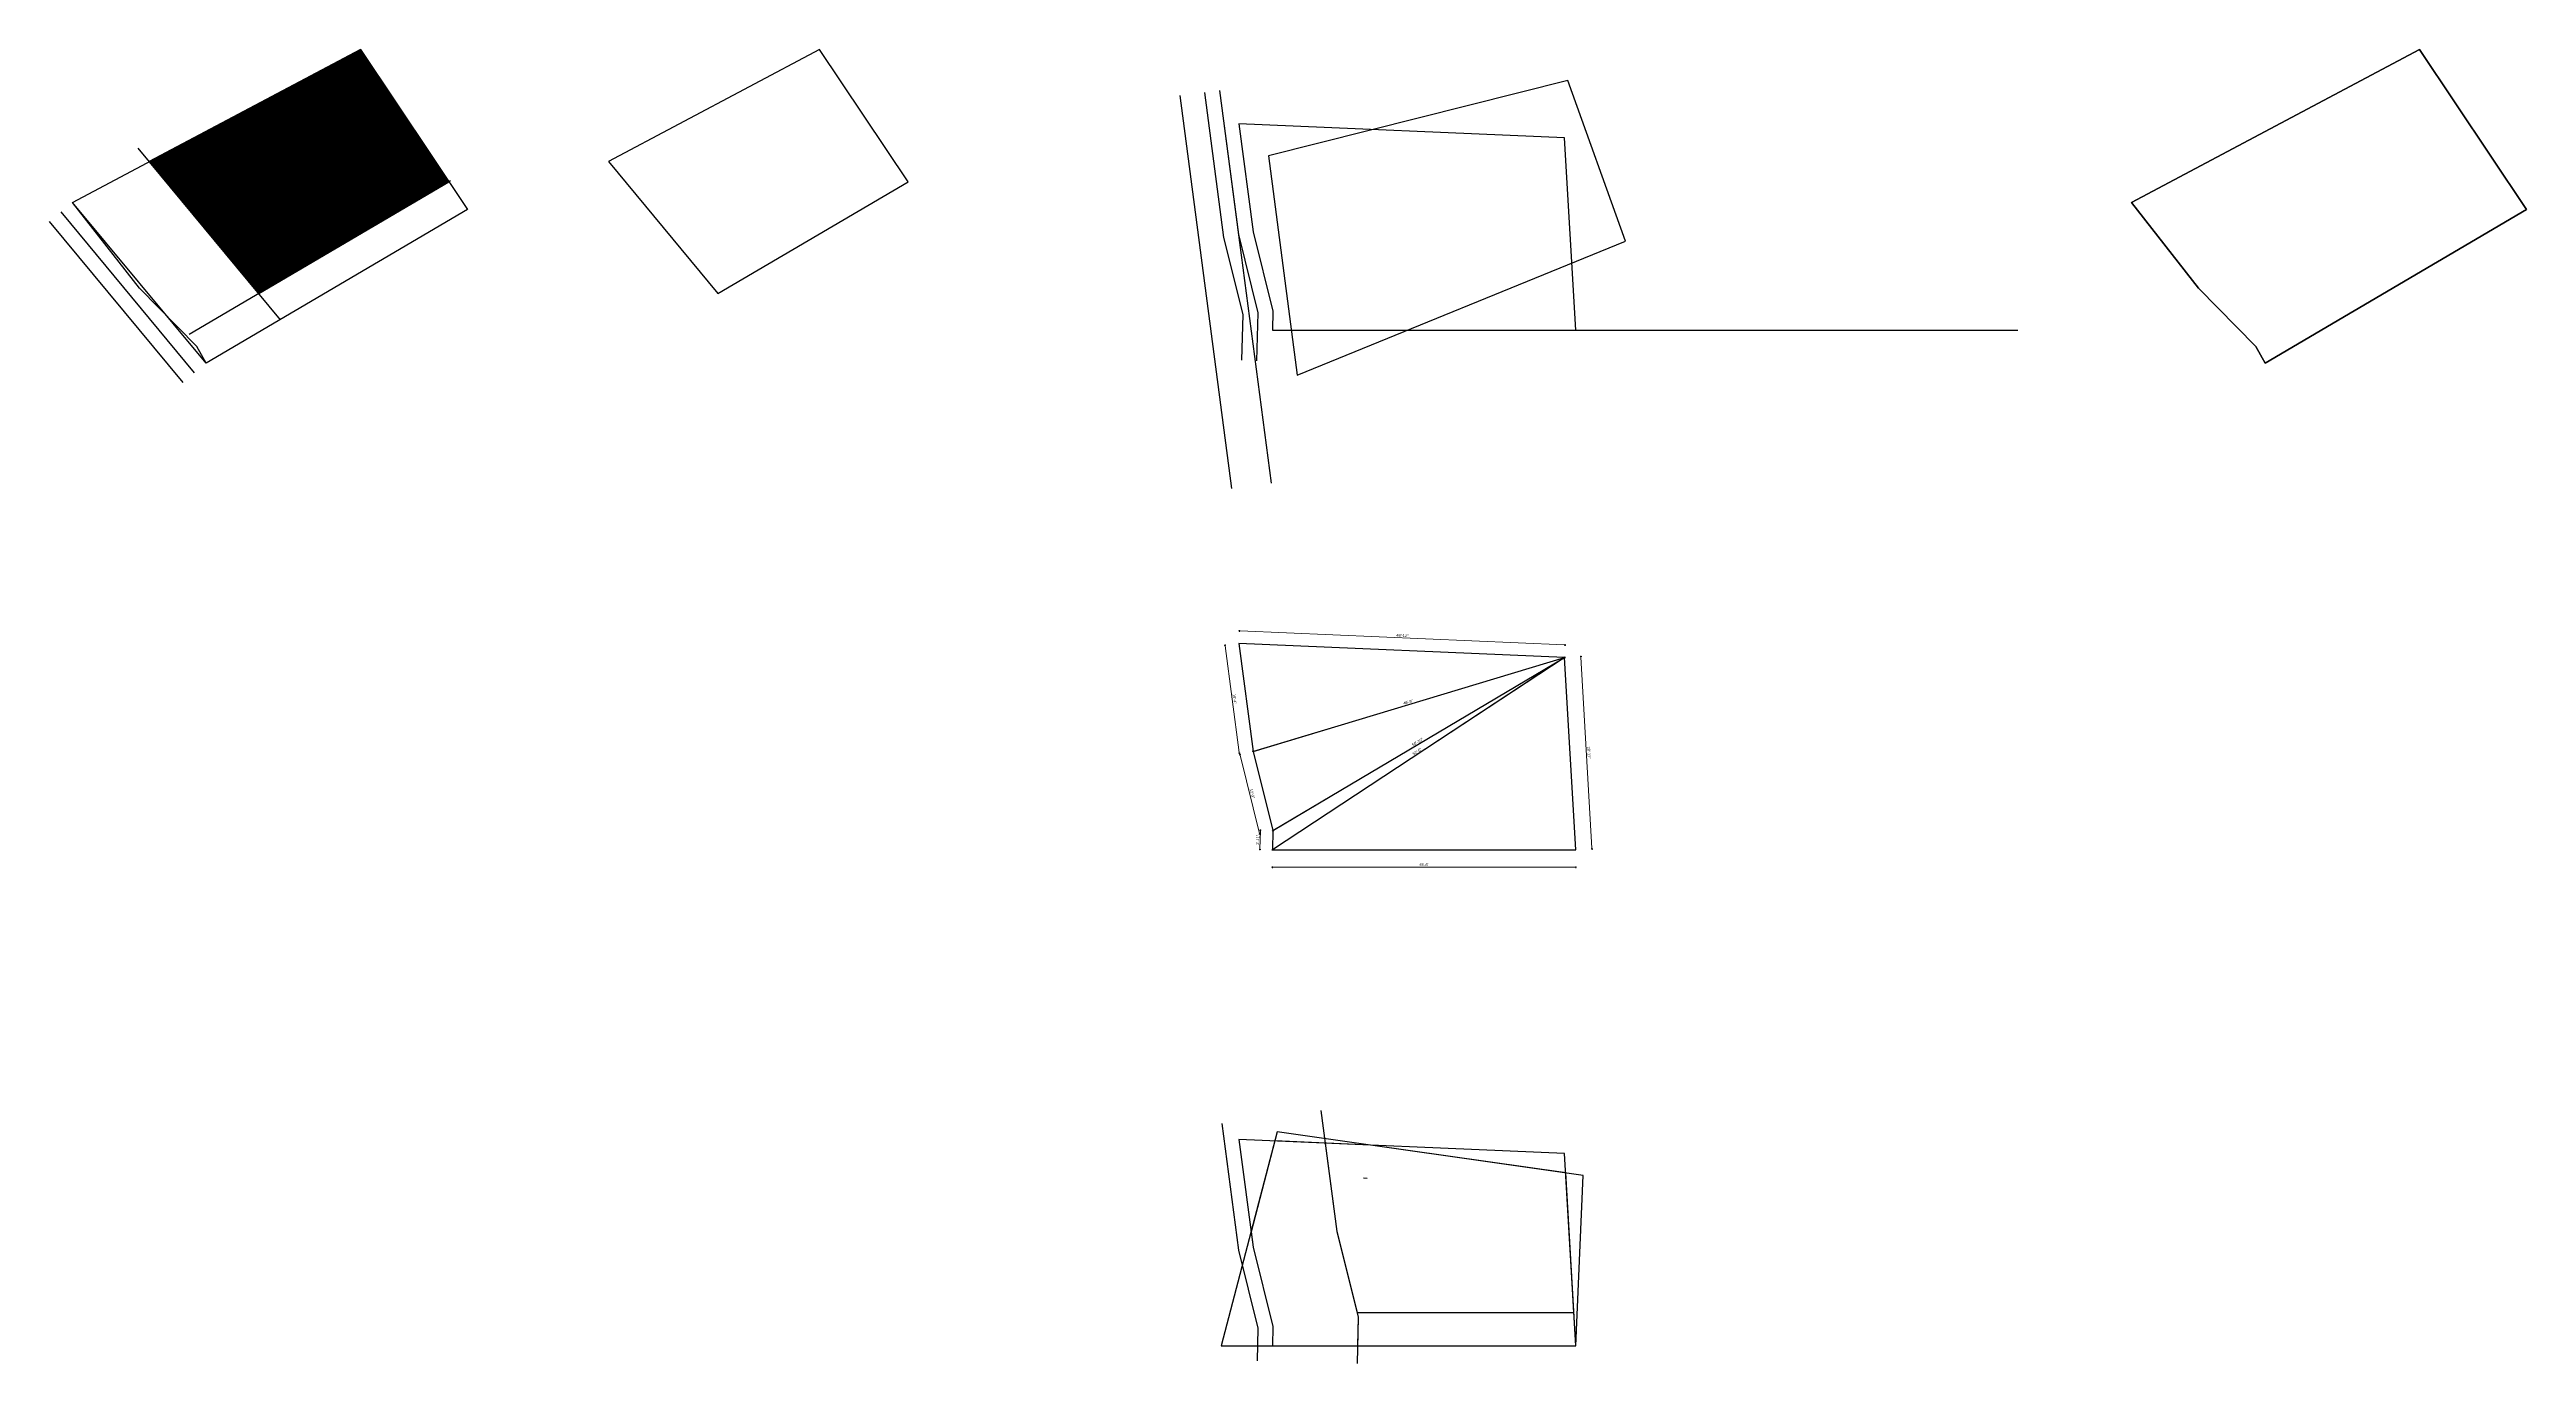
# Model space of a CAD drawing. Header units: inches. Extents: x 21312 to 154598, y -13316 to 16604.
# Drawn here: x 118199 to 122656, y -4416 to -2051 of the extents above; entities that cross this region are included whole.
import ezdxf

# ---------------------------------------------------------------- set-up
doc = ezdxf.new("R2010")
doc.units = ezdxf.units.IN
doc.header["$LTSCALE"] = 0.5
doc.header["$MEASUREMENT"] = 0
doc.header["$PDMODE"] = 66
doc.layers.add('hatch', color=9, linetype='Continuous', lineweight=0)
doc.layers.add('Toilet', color=7, linetype='Continuous', lineweight=25)
doc.styles.get("Standard").update_dxf_attribs({"font": 'arial.ttf'})
doc.dimstyles.new('S8', dxfattribs={"dimtxt": 5, "dimasz": 1, "dimexe": 6, "dimexo": 18, "dimgap": 1.9375, "dimtad": 1, "dimdec": 0, "dimzin": 3, "dimdsep": 46, "dimlunit": 4, "dimtxsty": 'Standard', "dimblk": 'dot 2', "dimcen": 12, "dimse1": 1, "dimse2": 1, "dimclrd": 1, "dimclre": 1, "dimclrt": 256, "dimadec": 0, "dimazin": 0, "dimtfac": 0.75, "dimtdec": 0, "dimtix": 1, "dimtmove": 1, "dimatfit": 3, "dimldrblk": 'DOT', "dimfxl": 1, "dimtolj": 1, "dimtzin": 0, "dimlwd": 9, "dimlwe": 9, "dimarcsym": 0})

# ---------------------------------------------------------------- blocks, each defined once
blk = doc.blocks.new('dot1')
at = {"layer": 'hatch'}
h = blk.add_hatch(color=256, dxfattribs=at)
edge = h.paths.add_edge_path()
edge.add_arc((0, 0), 1, 0, 360)
for p, q in [((3, 0), (-3, 0)), ((0, 3), (0, -3))]:
    blk.add_line(p, q, dxfattribs=at)
blk.add_circle((0, 0), 1, dxfattribs=at)
blk = doc.blocks.new('dot 2')
at = {"layer": 'hatch', "xscale": 0.5, "yscale": 0.5, "zscale": 0.5}
blk.add_blockref('dot1', (0, 0), dxfattribs=at)
blk = doc.blocks.new('*D1012')
at = {"layer": 'Defpoints', "color": 0, "transparency": 16777216}
for p in [(120339.4, -3119.8), (120340.4, -3097.3), (120925.5, -3145.2)]:
    blk.add_point(p, dxfattribs=at)
at = {"layer": 'Toilet', "color": 1, "lineweight": 9, "transparency": 16777216}
blk.add_line((120925.4, -3122.6), (120341.4, -3097.3), dxfattribs=at)
for p, rotation in [((120340.4, -3097.3), 177.5216930190121), ((120926.4, -3122.7), 357.521693019012)]:
    blk.add_blockref('dot 2', p, dxfattribs=dict(at, rotation=rotation))
at = {"layer": 'Toilet', "transparency": 16777216, "insert": (120633.6, -3105.5), "char_height": 5, "attachment_point": 5, "rotation": 357.5217}
blk.add_mtext('\\A1;48\'-11"', dxfattribs=at)
blk = doc.blocks.new('_Dot')
at = {"color": 0, "linetype": 'ByBlock', "lineweight": -2}
blk.add_line((-0.5, 0), (-1, 0), dxfattribs=at)
at = {"color": 0, "linetype": 'ByBlock', "const_width": 0.5}
blk.add_lwpolyline([(-0.25, 0, 1), (0.25, 0, 1)], format="xyb", close=True, dxfattribs=at)
blk = doc.blocks.new('*D1013')
at = {"layer": 'Defpoints', "color": 0, "transparency": 16777216}
for p in [(120925.5, -3145.2), (120954.8, -3143.5), (120945.5, -3491.2)]:
    blk.add_point(p, dxfattribs=at)
at = {"layer": 'Toilet', "color": 1, "lineweight": 9, "transparency": 16777216}
blk.add_line((120974.8, -3488.5), (120954.9, -3144.5), dxfattribs=at)
for p, rotation in [((120954.8, -3143.5), 93.31580900867868), ((120974.9, -3489.5), 273.3158090086787)]:
    blk.add_blockref('dot 2', p, dxfattribs=dict(at, rotation=rotation))
at = {"layer": 'Toilet', "transparency": 16777216, "insert": (120969.4, -3316.3), "char_height": 5, "attachment_point": 5, "rotation": 273.3158}
blk.add_mtext('\\A1;28\'-11"', dxfattribs=at)
blk = doc.blocks.new('*D1014')
at = {"layer": 'Defpoints', "color": 0, "transparency": 16777216}
for p in [(120399.8, -3491.2), (120945.5, -3491.2), (120945.5, -3522.6)]:
    blk.add_point(p, dxfattribs=at)
at = {"layer": 'Toilet', "color": 1, "lineweight": 9, "transparency": 16777216}
blk.add_line((120400.8, -3522.6), (120944.5, -3522.6), dxfattribs=at)
at = {"layer": 'Toilet', "color": 1, "lineweight": 9, "transparency": 16777216, "rotation": 180}
blk.add_blockref('dot 2', (120399.8, -3522.6), dxfattribs=at)
at = {"layer": 'Toilet', "color": 1, "lineweight": 9, "transparency": 16777216}
blk.add_blockref('dot 2', (120945.5, -3522.6), dxfattribs=at)
at = {"layer": 'Toilet', "transparency": 16777216, "insert": (120672.6, -3518.1), "char_height": 5, "attachment_point": 5}
blk.add_mtext('\\A1;45\'-6"', dxfattribs=at)
blk = doc.blocks.new('*D1015')
at = {"layer": 'Defpoints', "color": 0, "transparency": 16777216}
for p in [(120339.4, -3119.8), (120340.2, -3317.2), (120364.9, -3314)]:
    blk.add_point(p, dxfattribs=at)
at = {"layer": 'Toilet', "color": 1, "lineweight": 9, "transparency": 16777216}
blk.add_line((120314.8, -3124.1), (120340, -3316.3), dxfattribs=at)
for p, rotation in [((120314.6, -3123.1), 97.4909950211107), ((120340.2, -3317.2), 277.4909950211107)]:
    blk.add_blockref('dot 2', p, dxfattribs=dict(at, rotation=rotation))
at = {"layer": 'Toilet', "transparency": 16777216, "insert": (120331.8, -3219.6), "char_height": 5, "attachment_point": 5, "rotation": 277.491}
blk.add_mtext('\\A1;16\'-4"', dxfattribs=at)
blk = doc.blocks.new('*D1016')
at = {"layer": 'Defpoints', "color": 0, "transparency": 16777216}
for p in [(120364.9, -3314), (120377, -3462.6), (120400.7, -3456.7)]:
    blk.add_point(p, dxfattribs=at)
at = {"layer": 'Toilet', "color": 1, "lineweight": 9, "transparency": 16777216}
blk.add_line((120341.4, -3320.9), (120376.7, -3461.7), dxfattribs=at)
for p, rotation in [((120341.2, -3319.9), 104.0708242848216), ((120377, -3462.6), 284.0708242848216)]:
    blk.add_blockref('dot 2', p, dxfattribs=dict(at, rotation=rotation))
at = {"layer": 'Toilet', "transparency": 16777216, "insert": (120363.4, -3390.2), "char_height": 5, "attachment_point": 5, "rotation": 284.0708}
blk.add_mtext('\\A1;12\'-3"', dxfattribs=at)
blk = doc.blocks.new('*D1017')
at = {"layer": 'Defpoints', "color": 0, "transparency": 16777216}
for p in [(120400.7, -3456.7), (120377.3, -3490.6), (120399.8, -3491.2)]:
    blk.add_point(p, dxfattribs=at)
at = {"layer": 'Toilet', "color": 1, "lineweight": 9, "transparency": 16777216}
blk.add_line((120378.2, -3457.1), (120377.3, -3489.6), dxfattribs=at)
for p, rotation in [((120378.2, -3456.1), 88.46391333996351), ((120377.3, -3490.6), 268.4639133399635)]:
    blk.add_blockref('dot 2', p, dxfattribs=dict(at, rotation=rotation))
at = {"layer": 'Toilet', "transparency": 16777216, "insert": (120373.3, -3473.2), "char_height": 5, "attachment_point": 5, "rotation": 88.4639}
blk.add_mtext('\\A1;2\'-11"', dxfattribs=at)
blk = doc.blocks.new('*D1019')
at = {"layer": 'Defpoints', "color": 0, "transparency": 16777216}
for p in [(120925.5, -3145.2), (120925.5, -3145.2), (120364.9, -3314)]:
    blk.add_point(p, dxfattribs=at)
at = {"layer": 'Toilet', "color": 1, "lineweight": 9, "transparency": 16777216}
blk.add_line((120365.9, -3313.7), (120924.5, -3145.5), dxfattribs=at)
for p, rotation in [((120925.5, -3145.2), 16.75879006115607), ((120364.9, -3314), 196.7587900611561)]:
    blk.add_blockref('dot 2', p, dxfattribs=dict(at, rotation=rotation))
at = {"layer": 'Toilet', "transparency": 16777216, "insert": (120643.9, -3225.3), "char_height": 5, "attachment_point": 5, "rotation": 16.7588}
blk.add_mtext('\\A1;48\'-9"', dxfattribs=at)
blk = doc.blocks.new('*D1020')
at = {"layer": 'Defpoints', "color": 0, "transparency": 16777216}
for p in [(120925.5, -3145.2), (120925.5, -3145.2), (120400.7, -3456.7)]:
    blk.add_point(p, dxfattribs=at)
at = {"layer": 'Toilet', "color": 1, "lineweight": 9, "transparency": 16777216}
blk.add_line((120401.6, -3456.2), (120924.6, -3145.7), dxfattribs=at)
for p, rotation in [((120925.5, -3145.2), 30.69136451298193), ((120400.7, -3456.7), 210.6913645129819)]:
    blk.add_blockref('dot 2', p, dxfattribs=dict(at, rotation=rotation))
at = {"layer": 'Toilet', "transparency": 16777216, "insert": (120660.8, -3297.1), "char_height": 5, "attachment_point": 5, "rotation": 30.6914}
blk.add_mtext('\\A1;50\'-10"', dxfattribs=at)
blk = doc.blocks.new('*D1021')
at = {"layer": 'Defpoints', "color": 0, "transparency": 16777216}
for p in [(120925.5, -3145.2), (120399.8, -3491.2), (120399.8, -3491.2)]:
    blk.add_point(p, dxfattribs=at)
at = {"layer": 'Toilet', "color": 1, "lineweight": 9, "transparency": 16777216}
blk.add_line((120924.6, -3145.7), (120400.6, -3490.7), dxfattribs=at)
for p, rotation in [((120925.5, -3145.2), 33.35536942396011), ((120399.8, -3491.2), 213.3553694239601)]:
    blk.add_blockref('dot 2', p, dxfattribs=dict(at, rotation=rotation))
at = {"layer": 'Toilet', "transparency": 16777216, "insert": (120660.2, -3314.5), "char_height": 5, "attachment_point": 5, "rotation": 33.3554}
blk.add_mtext('\\A1;52\'-5"', dxfattribs=at)

msp = doc.modelspace()

# ---------------------------------------------------------------- hatches: boundary and pattern name
at = {"layer": 'Toilet'}
h = msp.add_hatch(dxfattribs=at)
h.set_pattern_fill('ANSI31', color=256)
h.paths.add_polyline_path([(118758.7, -2050.9), (118378.6, -2252.7), (118575.7, -2490.3), (118917.9, -2289.1)])

# ---------------------------------------------------------------- linework, layer by layer
for p, q in [((118240.6, -2326), (118758.7, -2050.9)), ((118758.7, -2050.9), (118951.3, -2339.1)), ((121945.7, -2326), (122463.9, -2050.9)), ((122463.9, -2050.9), (122656.5, -2339.1)), ((118614.5, -2537.1), (118358.4, -2228.3)), ((118920.9, -2287.4), (118450.4, -2563.9)), ((118439.3, -2650.1), (118199.1, -2360.4)), ((118460, -2632.8), (118219.8, -2343.2)), ((118361, -2480.4), (118240.6, -2326)), ((118480.8, -2615.6), (118240.6, -2326)), ((118951.3, -2339.1), (118480.8, -2615.6)), ((122066.1, -2480.4), (121945.7, -2326)), ((122656.5, -2339.1), (122186, -2615.6)), ((118464.1, -2585.3), (118361, -2480.4)), ((122169.2, -2585.3), (122066.1, -2480.4)), ((120399.8, -2556.1), (121741.4, -2556.1)), ((118480.8, -2615.6), (118464.1, -2585.3)), ((122186, -2615.6), (122169.2, -2585.3)), ((120364.9, -3314), (120925.5, -3145.2)), ((120925.5, -3145.2), (120399.8, -3491.2)), ((120400.7, -3456.7), (120925.5, -3145.2))]:
    msp.add_line(p, q, dxfattribs=at)
for points in [[(118758.7, -2050.9), (118378.6, -2252.7), (118575.7, -2490.3), (118917.9, -2289.1)], [(119584.9, -2050.9), (119204.8, -2252.7), (119401.8, -2490.3), (119744.1, -2289.1)], [(122463.9, -2050.9), (121945.7, -2326), (122066.1, -2480.4), (122169.2, -2585.3), (122186, -2615.6), (122656.5, -2339.1)], [(120927.5, -4072.7), (120576, -4022.7), (120404.2, -4015.3), (120361.3, -4178.8), (120364.9, -4206.6), (120400.7, -4349.3), (120399.8, -4383.9), (120945.5, -4383.9)]]:
    msp.add_lwpolyline(points, close=True, dxfattribs=at)
at = {"layer": 'Toilet', "color": 240, "true_color": 0xed1f24}
for points in [[(120232.9, -2133.9), (120325.8, -2840.7)], [(120304.3, -2124.5), (120397.2, -2831.3)]]:
    msp.add_lwpolyline(points, dxfattribs=at)
at = {"layer": 'Toilet', "color": 3}
for points in [[(120277.5, -2128), (120311.8, -2389), (120346.5, -2527.5), (120344.3, -2610.1)], [(120304.3, -2124.5), (120338.4, -2383.9), (120373.6, -2524.5), (120371.3, -2610.9)], [(120486.9, -3960.6), (120515.5, -4178), (120554.2, -4332.4), (120552, -4415.7)], [(120308.5, -3984.1), (120338.4, -4211.7), (120373.6, -4352.3), (120372, -4410.9)]]:
    msp.add_lwpolyline(points, dxfattribs=at)
at = {"layer": 'Toilet', "color": 240, "true_color": 0xed1f24}
for points in [[(120392.4, -2242.3), (120444.3, -2636.9), (121035, -2396), (120931.6, -2106.9)], [(120408.5, -3998.9), (120307.5, -4383.9), (120945.5, -4383.9), (120958.9, -4077.2)]]:
    msp.add_lwpolyline(points, close=True, dxfattribs=at)
at = {"layer": 'Toilet', "color": 3}
for points in [[(120925.5, -2210.1), (120339.4, -2184.7), (120364.9, -2378.9), (120400.7, -2521.6), (120399.8, -2556.1), (120945.5, -2556.1)], [(120925.5, -3145.2), (120339.4, -3119.8), (120364.9, -3314), (120400.7, -3456.7), (120399.8, -3491.2), (120945.5, -3491.2)], [(120925.5, -4037.8), (120339.4, -4012.5), (120364.9, -4206.6), (120400.7, -4349.3), (120399.8, -4383.9), (120945.5, -4383.9)]]:
    msp.add_lwpolyline(points, close=True, dxfattribs=at)
at = {"layer": 'Toilet', "color": 152, "true_color": 0x2776bb}
msp.add_lwpolyline([(120927.5, -4072.7), (120576, -4022.7), (120494.6, -4019.2), (120515.5, -4178), (120554.2, -4332.4), (120552.8, -4383.9), (120945.5, -4383.9)], close=True, dxfattribs=at)
at = {"layer": 'Toilet', "color": 2}
msp.add_lwpolyline([(120927.5, -4072.7), (120576, -4022.7), (120494.6, -4019.2), (120515.5, -4178), (120552.1, -4323.9), (120942, -4323.9)], close=True, dxfattribs=at)
at = {"layer": 'Toilet', "color": 152, "true_color": 0x2776bb}
for points in [[(120570.4, -4082.5), (120563.4, -4082.2)], [(120552.1, -4323.9), (120942, -4323.9)]]:
    msp.add_lwpolyline(points, dxfattribs=at)

# ---------------------------------------------------------------- dimensions: what is measured, and where the dimension line sits
at = {"layer": 'Toilet'}
for p1, p2, distance, picture, middle in [((120339.4, -3119.8), (120364.9, -3314), -25, '*D1015', (120331.8, -3219.6)), ((120925.5, -3145.2), (120339.4, -3119.8), -22.6, '*D1012', (120633.6, -3105.5)), ((120364.9, -3314), (120925.5, -3145.2), 0, '*D1019', (120643.9, -3225.3)), ((120925.5, -3145.2), (120399.8, -3491.2), 0, '*D1021', (120660.2, -3314.5)), ((120400.7, -3456.7), (120925.5, -3145.2), 0, '*D1020', (120660.8, -3297.1)), ((120945.5, -3491.2), (120925.5, -3145.2), -29.4, '*D1013', (120969.4, -3316.3)), ((120364.9, -3314), (120400.7, -3456.7), -24.5, '*D1016', (120363.4, -3390.2)), ((120400.7, -3456.7), (120399.8, -3491.2), -22.5, '*D1017', (120373.3, -3473.2))]:
    dim = msp.add_aligned_dim(p1=p1, p2=p2, distance=distance, dimstyle='S8', override={"dimfxl": 2, "dimfxlon": 1, "dimarcsym": 1}, dxfattribs=at)
    dim.commit()
    dim.dimension.update_dxf_attribs({"geometry": picture, "text_midpoint": middle})
dim = msp.add_linear_dim(base=(120945.5, -3522.6), p1=(120399.8, -3491.2), p2=(120945.5, -3491.2), dimstyle='S8', override={"dimfxl": 2, "dimfxlon": 1, "dimarcsym": 1}, dxfattribs=at)
dim.commit()
dim.dimension.update_dxf_attribs({"geometry": '*D1014', "text_midpoint": (120672.6, -3518.1)})

doc.saveas('drawing.dxf')
